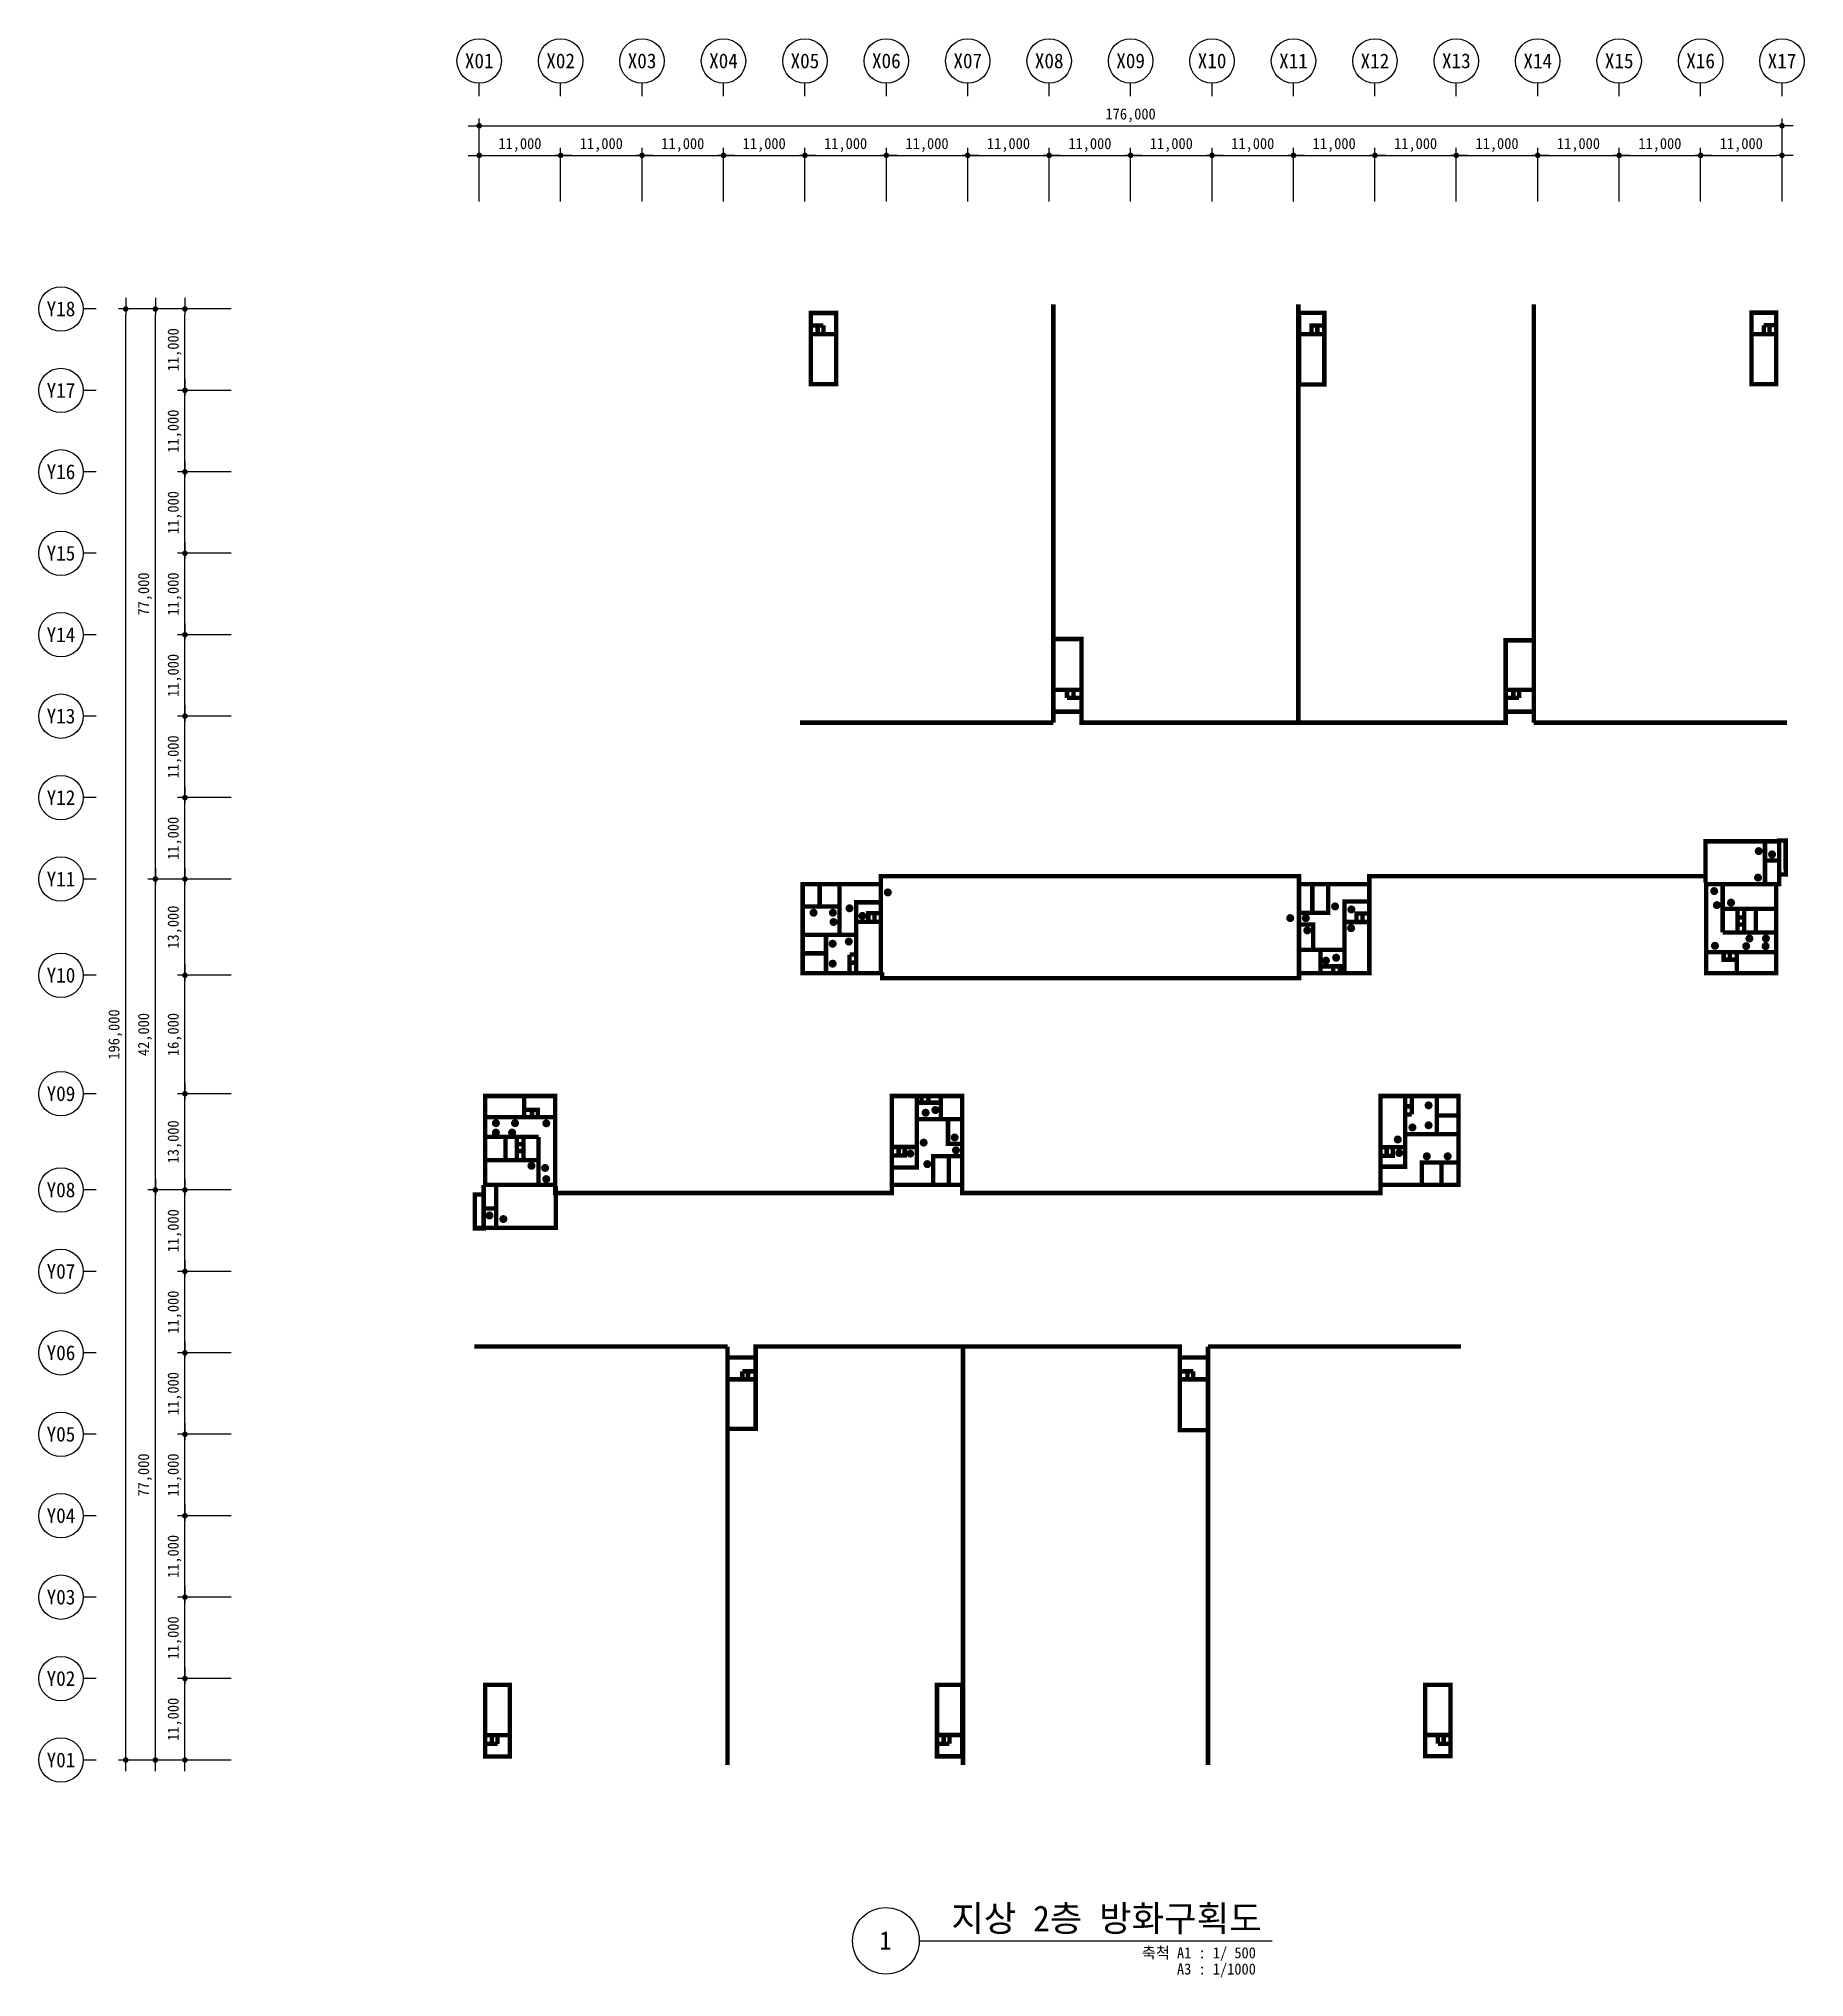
# Model space of a CAD drawing. Header units: millimetres. Extents: x 1075590 to 2680347, y 170599 to 729436.
# Drawn here: x 2335590 to 2574090, y 467599 to 729436 of the extents above; entities that cross this region are included whole.
import ezdxf
from ezdxf.enums import TextEntityAlignment as Align

# ---------------------------------------------------------------- set-up
doc = ezdxf.new("R2010")
doc.units = ezdxf.units.MM
doc.header["$LTSCALE"] = 5
doc.header["$MEASUREMENT"] = 0
doc.header["$PDSIZE"] = -10
for name, pattern in [('DASHDOTX2', [2, 1, -0.5, 0, -0.5]), ('HID', [2, 1.1, -0.9]), ('HIDDEN', [0.375, 0.25, -0.125]), ('PHANTOM2', [1.25, 0.625, -0.125, 0.125, -0.125, 0.125, -0.125])]:
    doc.linetypes.add(name, pattern=pattern)
doc.layers.get('0').update_dxf_attribs({"linetype": 'CONTINUOUS'})
doc.layers.get('Defpoints').update_dxf_attribs({"color": 153, "linetype": 'CONTINUOUS'})
for name, color, linetype, lineweight in [('A-AXIS-BUBL', 7, 'CONTINUOUS', 25), ('A-DIMS', 7, 'CONTINUOUS', 25), ('A-DWXM-SHUT', 4, 'HID', 25), ('A-MKXS-MAK2', 3, 'DASHDOTX2', 25), ('A-XXXX-FIRE', 4, 'HIDDEN', 25), ('A-XXXX-SYMB', 7, 'CONTINUOUS', 25), ('A-XXXX-TXT1', 3, 'CONTINUOUS', 25), ('A-XXXX-TXT2', 3, 'CONTINUOUS', 25)]:
    doc.layers.add(name, color=color, linetype=linetype, lineweight=lineweight)
doc.styles.add('HY울릉도L', font='')
doc.styles.add('맑은고딕', font='')
doc.styles.get('HY울릉도L').set_extended_font_data('HYwulM')
doc.styles.get('맑은고딕').set_extended_font_data('DotumChe')
doc.dimstyles.new('CDIM', dxfattribs={"dimtxt": 3, "dimasz": 1.5, "dimexe": 2, "dimexo": 1, "dimgap": 1, "dimtad": 1, "dimdec": 0, "dimrnd": 0.5, "dimzin": 0, "dimdsep": 32, "dimlunit": 6, "dimtxsty": 'HY울릉도L', "dimblk1": '_CIDOT', "dimblk2": '_CIDOT', "dimsah": 1, "dimcen": 5.5, "dimclrd": 2, "dimclre": 2, "dimclrt": 7, "dimadec": 0, "dimazin": 0, "dimtfac": 1, "dimtdec": 0, "dimtix": 1, "dimtmove": 2, "dimatfit": 1, "dimldrblk": '_CIDOT', "dimfxl": 1, "dimtolj": 1, "dimtzin": 0, "dimlwd": -1, "dimarcsym": 0})

msp = doc.modelspace()

# ---------------------------------------------------------------- texts
at = {"layer": 'A-XXXX-TXT1', "style": '맑은고딕'}
msp.add_text('지상 2층 방화구획도', height=3500, dxfattribs=at).set_placement((2500793, 472741), align=Align.BOTTOM_RIGHT)
msp.add_text('1', height=2500, dxfattribs=at).set_placement((2449975, 472568), align=Align.MIDDLE)
for s, p in [('축척 A1 : 1/ 500', (2500014, 471654)), ('A3 : 1/1000', (2500014, 469465))]:
    msp.add_text(s, height=1500, dxfattribs=at).set_placement(p, align=Align.TOP_RIGHT)

# ---------------------------------------------------------------- blocks, each defined once
blk = doc.blocks.new('_CIDOT')
at = {"color": 0, "linetype": 'ByBlock'}
blk.add_line((2, 0), (-1, 0), dxfattribs=at)
at = {"color": 0, "linetype": 'ByBlock', "const_width": 0.5}
blk.add_lwpolyline([(-0.25, 0, 1), (0.25, 0, 1)], format="xyb", close=True, dxfattribs=at)
blk = doc.blocks.new('*D4')
at = {"layer": 'A-DIMS', "lineweight": -2, "transparency": 16777216}
for p, q in [((93193, 67121), (85943, 67121)), ((93193, 56121), (85943, 56121))]:
    blk.add_line(p, q, dxfattribs=at)
at = {"layer": 'A-DIMS', "transparency": 16777216}
blk.add_line((86943, 56871), (86943, 66371), dxfattribs=at)
at = {"layer": 'Defpoints', "color": 0, "transparency": 16777216}
for p in [(86943, 67121), (93693, 67121), (93693, 56121)]:
    blk.add_point(p, dxfattribs=at)
at = {"layer": 'A-DIMS', "transparency": 16777216, "xscale": 750, "yscale": 750, "zscale": 750}
for p, rotation in [((86943, 67121), 90), ((86943, 56121), 270)]:
    blk.add_blockref('_CIDOT', p, dxfattribs=dict(at, rotation=rotation))
at = {"layer": 'A-DIMS', "color": 3, "transparency": 16777216, "insert": (85538, 61621), "char_height": 1500, "attachment_point": 5, "rotation": 90, "style": '맑은고딕'}
blk.add_mtext('\\A1;11,000', dxfattribs=at)
blk = doc.blocks.new('*D5')
at = {"layer": 'A-DIMS', "lineweight": -2, "transparency": 16777216}
for p, q in [((93193, 78121), (85943, 78121)), ((93193, 67121), (85943, 67121))]:
    blk.add_line(p, q, dxfattribs=at)
at = {"layer": 'A-DIMS', "transparency": 16777216}
blk.add_line((86943, 67871), (86943, 77371), dxfattribs=at)
at = {"layer": 'Defpoints', "color": 0, "transparency": 16777216}
for p in [(86943, 78121), (93693, 78121), (93693, 67121)]:
    blk.add_point(p, dxfattribs=at)
at = {"layer": 'A-DIMS', "transparency": 16777216, "xscale": 750, "yscale": 750, "zscale": 750}
for p, rotation in [((86943, 78121), 90), ((86943, 67121), 270)]:
    blk.add_blockref('_CIDOT', p, dxfattribs=dict(at, rotation=rotation))
at = {"layer": 'A-DIMS', "color": 3, "transparency": 16777216, "insert": (85538, 72621), "char_height": 1500, "attachment_point": 5, "rotation": 90, "style": '맑은고딕'}
blk.add_mtext('\\A1;11,000', dxfattribs=at)
blk = doc.blocks.new('*D6')
at = {"layer": 'A-DIMS', "lineweight": -2, "transparency": 16777216}
for p, q in [((93193, 89121), (85943, 89121)), ((93193, 78121), (85943, 78121))]:
    blk.add_line(p, q, dxfattribs=at)
at = {"layer": 'A-DIMS', "transparency": 16777216}
blk.add_line((86943, 78871), (86943, 88371), dxfattribs=at)
at = {"layer": 'Defpoints', "color": 0, "transparency": 16777216}
for p in [(86943, 89121), (93693, 89121), (93693, 78121)]:
    blk.add_point(p, dxfattribs=at)
at = {"layer": 'A-DIMS', "transparency": 16777216, "xscale": 750, "yscale": 750, "zscale": 750}
for p, rotation in [((86943, 89121), 90), ((86943, 78121), 270)]:
    blk.add_blockref('_CIDOT', p, dxfattribs=dict(at, rotation=rotation))
at = {"layer": 'A-DIMS', "color": 3, "transparency": 16777216, "insert": (85538, 83621), "char_height": 1500, "attachment_point": 5, "rotation": 90, "style": '맑은고딕'}
blk.add_mtext('\\A1;11,000', dxfattribs=at)
blk = doc.blocks.new('*D7')
at = {"layer": 'A-DIMS', "lineweight": -2, "transparency": 16777216}
for p, q in [((93193, 100121), (85943, 100121)), ((93193, 89121), (85943, 89121))]:
    blk.add_line(p, q, dxfattribs=at)
at = {"layer": 'A-DIMS', "transparency": 16777216}
blk.add_line((86943, 89871), (86943, 99371), dxfattribs=at)
at = {"layer": 'Defpoints', "color": 0, "transparency": 16777216}
for p in [(86943, 100121), (93693, 100121), (93693, 89121)]:
    blk.add_point(p, dxfattribs=at)
at = {"layer": 'A-DIMS', "transparency": 16777216, "xscale": 750, "yscale": 750, "zscale": 750}
for p, rotation in [((86943, 100121), 90), ((86943, 89121), 270)]:
    blk.add_blockref('_CIDOT', p, dxfattribs=dict(at, rotation=rotation))
at = {"layer": 'A-DIMS', "color": 3, "transparency": 16777216, "insert": (85538, 94621), "char_height": 1500, "attachment_point": 5, "rotation": 90, "style": '맑은고딕'}
blk.add_mtext('\\A1;11,000', dxfattribs=at)
blk = doc.blocks.new('*D8')
at = {"layer": 'A-DIMS', "lineweight": -2, "transparency": 16777216}
for p, q in [((93193, 111121), (85943, 111121)), ((93193, 100121), (85943, 100121))]:
    blk.add_line(p, q, dxfattribs=at)
at = {"layer": 'A-DIMS', "transparency": 16777216}
blk.add_line((86943, 100871), (86943, 110371), dxfattribs=at)
at = {"layer": 'Defpoints', "color": 0, "transparency": 16777216}
for p in [(86943, 111121), (93693, 111121), (93693, 100121)]:
    blk.add_point(p, dxfattribs=at)
at = {"layer": 'A-DIMS', "transparency": 16777216, "xscale": 750, "yscale": 750, "zscale": 750}
for p, rotation in [((86943, 111121), 90), ((86943, 100121), 270)]:
    blk.add_blockref('_CIDOT', p, dxfattribs=dict(at, rotation=rotation))
at = {"layer": 'A-DIMS', "color": 3, "transparency": 16777216, "insert": (85538, 105621), "char_height": 1500, "attachment_point": 5, "rotation": 90, "style": '맑은고딕'}
blk.add_mtext('\\A1;11,000', dxfattribs=at)
blk = doc.blocks.new('*D9')
at = {"layer": 'A-DIMS', "lineweight": -2, "transparency": 16777216}
for p, q in [((93193, 122121), (85943, 122121)), ((93193, 111121), (85943, 111121))]:
    blk.add_line(p, q, dxfattribs=at)
at = {"layer": 'A-DIMS', "transparency": 16777216}
blk.add_line((86943, 111871), (86943, 121371), dxfattribs=at)
at = {"layer": 'Defpoints', "color": 0, "transparency": 16777216}
for p in [(86943, 122121), (93693, 122121), (93693, 111121)]:
    blk.add_point(p, dxfattribs=at)
at = {"layer": 'A-DIMS', "transparency": 16777216, "xscale": 750, "yscale": 750, "zscale": 750}
for p, rotation in [((86943, 122121), 90), ((86943, 111121), 270)]:
    blk.add_blockref('_CIDOT', p, dxfattribs=dict(at, rotation=rotation))
at = {"layer": 'A-DIMS', "color": 3, "transparency": 16777216, "insert": (85538, 116621), "char_height": 1500, "attachment_point": 5, "rotation": 90, "style": '맑은고딕'}
blk.add_mtext('\\A1;11,000', dxfattribs=at)
blk = doc.blocks.new('*D10')
at = {"layer": 'A-DIMS', "lineweight": -2, "transparency": 16777216}
for p, q in [((93193, 135121), (85943, 135121)), ((93193, 122121), (85943, 122121))]:
    blk.add_line(p, q, dxfattribs=at)
at = {"layer": 'A-DIMS', "transparency": 16777216}
blk.add_line((86943, 122871), (86943, 134371), dxfattribs=at)
at = {"layer": 'Defpoints', "color": 0, "transparency": 16777216}
for p in [(86943, 135121), (93693, 135121), (93693, 122121)]:
    blk.add_point(p, dxfattribs=at)
at = {"layer": 'A-DIMS', "transparency": 16777216, "xscale": 750, "yscale": 750, "zscale": 750}
for p, rotation in [((86943, 135121), 90), ((86943, 122121), 270)]:
    blk.add_blockref('_CIDOT', p, dxfattribs=dict(at, rotation=rotation))
at = {"layer": 'A-DIMS', "color": 3, "transparency": 16777216, "insert": (85538, 128621), "char_height": 1500, "attachment_point": 5, "rotation": 90, "style": '맑은고딕'}
blk.add_mtext('\\A1;13,000', dxfattribs=at)
blk = doc.blocks.new('*D11')
at = {"layer": 'A-DIMS', "lineweight": -2, "transparency": 16777216}
for p, q in [((93193, 151121), (85943, 151121)), ((93193, 135121), (85943, 135121))]:
    blk.add_line(p, q, dxfattribs=at)
at = {"layer": 'A-DIMS', "transparency": 16777216}
blk.add_line((86943, 135871), (86943, 150371), dxfattribs=at)
at = {"layer": 'Defpoints', "color": 0, "transparency": 16777216}
for p in [(86943, 151121), (93693, 151121), (93693, 135121)]:
    blk.add_point(p, dxfattribs=at)
at = {"layer": 'A-DIMS', "transparency": 16777216, "xscale": 750, "yscale": 750, "zscale": 750}
for p, rotation in [((86943, 151121), 90), ((86943, 135121), 270)]:
    blk.add_blockref('_CIDOT', p, dxfattribs=dict(at, rotation=rotation))
at = {"layer": 'A-DIMS', "color": 3, "transparency": 16777216, "insert": (85538, 143121), "char_height": 1500, "attachment_point": 5, "rotation": 90, "style": '맑은고딕'}
blk.add_mtext('\\A1;16,000', dxfattribs=at)
blk = doc.blocks.new('*D12')
at = {"layer": 'A-DIMS', "lineweight": -2, "transparency": 16777216}
for p, q in [((93193, 164121), (85943, 164121)), ((93193, 151121), (85943, 151121))]:
    blk.add_line(p, q, dxfattribs=at)
at = {"layer": 'A-DIMS', "transparency": 16777216}
blk.add_line((86943, 151871), (86943, 163371), dxfattribs=at)
at = {"layer": 'Defpoints', "color": 0, "transparency": 16777216}
for p in [(86943, 164121), (93693, 164121), (93693, 151121)]:
    blk.add_point(p, dxfattribs=at)
at = {"layer": 'A-DIMS', "transparency": 16777216, "xscale": 750, "yscale": 750, "zscale": 750}
for p, rotation in [((86943, 164121), 90), ((86943, 151121), 270)]:
    blk.add_blockref('_CIDOT', p, dxfattribs=dict(at, rotation=rotation))
at = {"layer": 'A-DIMS', "color": 3, "transparency": 16777216, "insert": (85538, 157621), "char_height": 1500, "attachment_point": 5, "rotation": 90, "style": '맑은고딕'}
blk.add_mtext('\\A1;13,000', dxfattribs=at)
blk = doc.blocks.new('*D13')
at = {"layer": 'A-DIMS', "lineweight": -2, "transparency": 16777216}
for p, q in [((93193, 175121), (85943, 175121)), ((93193, 164121), (85943, 164121))]:
    blk.add_line(p, q, dxfattribs=at)
at = {"layer": 'A-DIMS', "transparency": 16777216}
blk.add_line((86943, 164871), (86943, 174371), dxfattribs=at)
at = {"layer": 'Defpoints', "color": 0, "transparency": 16777216}
for p in [(86943, 175121), (93693, 175121), (93693, 164121)]:
    blk.add_point(p, dxfattribs=at)
at = {"layer": 'A-DIMS', "transparency": 16777216, "xscale": 750, "yscale": 750, "zscale": 750}
for p, rotation in [((86943, 175121), 90), ((86943, 164121), 270)]:
    blk.add_blockref('_CIDOT', p, dxfattribs=dict(at, rotation=rotation))
at = {"layer": 'A-DIMS', "color": 3, "transparency": 16777216, "insert": (85538, 169621), "char_height": 1500, "attachment_point": 5, "rotation": 90, "style": '맑은고딕'}
blk.add_mtext('\\A1;11,000', dxfattribs=at)
blk = doc.blocks.new('*D14')
at = {"layer": 'A-DIMS', "lineweight": -2, "transparency": 16777216}
for p, q in [((93193, 186121), (85943, 186121)), ((93193, 175121), (85943, 175121))]:
    blk.add_line(p, q, dxfattribs=at)
at = {"layer": 'A-DIMS', "transparency": 16777216}
blk.add_line((86943, 175871), (86943, 185371), dxfattribs=at)
at = {"layer": 'Defpoints', "color": 0, "transparency": 16777216}
for p in [(86943, 186121), (93693, 186121), (93693, 175121)]:
    blk.add_point(p, dxfattribs=at)
at = {"layer": 'A-DIMS', "transparency": 16777216, "xscale": 750, "yscale": 750, "zscale": 750}
for p, rotation in [((86943, 186121), 90), ((86943, 175121), 270)]:
    blk.add_blockref('_CIDOT', p, dxfattribs=dict(at, rotation=rotation))
at = {"layer": 'A-DIMS', "color": 3, "transparency": 16777216, "insert": (85538, 180621), "char_height": 1500, "attachment_point": 5, "rotation": 90, "style": '맑은고딕'}
blk.add_mtext('\\A1;11,000', dxfattribs=at)
blk = doc.blocks.new('*D15')
at = {"layer": 'A-DIMS', "lineweight": -2, "transparency": 16777216}
for p, q in [((93193, 197121), (85943, 197121)), ((93193, 186121), (85943, 186121))]:
    blk.add_line(p, q, dxfattribs=at)
at = {"layer": 'A-DIMS', "transparency": 16777216}
blk.add_line((86943, 186871), (86943, 196371), dxfattribs=at)
at = {"layer": 'Defpoints', "color": 0, "transparency": 16777216}
for p in [(86943, 197121), (93693, 197121), (93693, 186121)]:
    blk.add_point(p, dxfattribs=at)
at = {"layer": 'A-DIMS', "transparency": 16777216, "xscale": 750, "yscale": 750, "zscale": 750}
for p, rotation in [((86943, 197121), 90), ((86943, 186121), 270)]:
    blk.add_blockref('_CIDOT', p, dxfattribs=dict(at, rotation=rotation))
at = {"layer": 'A-DIMS', "color": 3, "transparency": 16777216, "insert": (85538, 191621), "char_height": 1500, "attachment_point": 5, "rotation": 90, "style": '맑은고딕'}
blk.add_mtext('\\A1;11,000', dxfattribs=at)
blk = doc.blocks.new('*D16')
at = {"layer": 'A-DIMS', "lineweight": -2, "transparency": 16777216}
for p, q in [((93193, 208121), (85943, 208121)), ((93193, 197121), (85943, 197121))]:
    blk.add_line(p, q, dxfattribs=at)
at = {"layer": 'A-DIMS', "transparency": 16777216}
blk.add_line((86943, 197871), (86943, 207371), dxfattribs=at)
at = {"layer": 'Defpoints', "color": 0, "transparency": 16777216}
for p in [(86943, 208121), (93693, 208121), (93693, 197121)]:
    blk.add_point(p, dxfattribs=at)
at = {"layer": 'A-DIMS', "transparency": 16777216, "xscale": 750, "yscale": 750, "zscale": 750}
for p, rotation in [((86943, 208121), 90), ((86943, 197121), 270)]:
    blk.add_blockref('_CIDOT', p, dxfattribs=dict(at, rotation=rotation))
at = {"layer": 'A-DIMS', "color": 3, "transparency": 16777216, "insert": (85538, 202621), "char_height": 1500, "attachment_point": 5, "rotation": 90, "style": '맑은고딕'}
blk.add_mtext('\\A1;11,000', dxfattribs=at)
blk = doc.blocks.new('*D17')
at = {"layer": 'A-DIMS', "lineweight": -2, "transparency": 16777216}
for p, q in [((93193, 219121), (85943, 219121)), ((93193, 208121), (85943, 208121))]:
    blk.add_line(p, q, dxfattribs=at)
at = {"layer": 'A-DIMS', "transparency": 16777216}
blk.add_line((86943, 208871), (86943, 218371), dxfattribs=at)
at = {"layer": 'Defpoints', "color": 0, "transparency": 16777216}
for p in [(86943, 219121), (93693, 219121), (93693, 208121)]:
    blk.add_point(p, dxfattribs=at)
at = {"layer": 'A-DIMS', "transparency": 16777216, "xscale": 750, "yscale": 750, "zscale": 750}
for p, rotation in [((86943, 219121), 90), ((86943, 208121), 270)]:
    blk.add_blockref('_CIDOT', p, dxfattribs=dict(at, rotation=rotation))
at = {"layer": 'A-DIMS', "color": 3, "transparency": 16777216, "insert": (85538, 213621), "char_height": 1500, "attachment_point": 5, "rotation": 90, "style": '맑은고딕'}
blk.add_mtext('\\A1;11,000', dxfattribs=at)
blk = doc.blocks.new('*D18')
at = {"layer": 'A-DIMS', "lineweight": -2, "transparency": 16777216}
for p, q in [((93193, 230121), (85943, 230121)), ((93193, 219121), (85943, 219121))]:
    blk.add_line(p, q, dxfattribs=at)
at = {"layer": 'A-DIMS', "transparency": 16777216}
blk.add_line((86943, 219871), (86943, 229371), dxfattribs=at)
at = {"layer": 'Defpoints', "color": 0, "transparency": 16777216}
for p in [(86943, 230121), (93693, 230121), (93693, 219121)]:
    blk.add_point(p, dxfattribs=at)
at = {"layer": 'A-DIMS', "transparency": 16777216, "xscale": 750, "yscale": 750, "zscale": 750}
for p, rotation in [((86943, 230121), 90), ((86943, 219121), 270)]:
    blk.add_blockref('_CIDOT', p, dxfattribs=dict(at, rotation=rotation))
at = {"layer": 'A-DIMS', "color": 3, "transparency": 16777216, "insert": (85538, 224621), "char_height": 1500, "attachment_point": 5, "rotation": 90, "style": '맑은고딕'}
blk.add_mtext('\\A1;11,000', dxfattribs=at)
blk = doc.blocks.new('*D19')
at = {"layer": 'A-DIMS', "lineweight": -2, "transparency": 16777216}
for p, q in [((93193, 241121), (85943, 241121)), ((93193, 230121), (85943, 230121))]:
    blk.add_line(p, q, dxfattribs=at)
at = {"layer": 'A-DIMS', "transparency": 16777216}
blk.add_line((86943, 230871), (86943, 240371), dxfattribs=at)
at = {"layer": 'Defpoints', "color": 0, "transparency": 16777216}
for p in [(86943, 241121), (93693, 241121), (93693, 230121)]:
    blk.add_point(p, dxfattribs=at)
at = {"layer": 'A-DIMS', "transparency": 16777216, "xscale": 750, "yscale": 750, "zscale": 750}
for p, rotation in [((86943, 241121), 90), ((86943, 230121), 270)]:
    blk.add_blockref('_CIDOT', p, dxfattribs=dict(at, rotation=rotation))
at = {"layer": 'A-DIMS', "color": 3, "transparency": 16777216, "insert": (85538, 235621), "char_height": 1500, "attachment_point": 5, "rotation": 90, "style": '맑은고딕'}
blk.add_mtext('\\A1;11,000', dxfattribs=at)
blk = doc.blocks.new('*D20')
at = {"layer": 'A-DIMS', "lineweight": -2, "transparency": 16777216}
for p, q in [((93193, 122121), (81943, 122121)), ((93193, 45121), (81943, 45121))]:
    blk.add_line(p, q, dxfattribs=at)
at = {"layer": 'A-DIMS', "transparency": 16777216}
blk.add_line((82943, 45871), (82943, 121371), dxfattribs=at)
at = {"layer": 'Defpoints', "color": 0, "transparency": 16777216}
for p in [(82943, 122121), (93693, 122121), (93693, 45121)]:
    blk.add_point(p, dxfattribs=at)
at = {"layer": 'A-DIMS', "transparency": 16777216, "xscale": 750, "yscale": 750, "zscale": 750}
for p, rotation in [((82943, 122121), 90), ((82943, 45121), 270)]:
    blk.add_blockref('_CIDOT', p, dxfattribs=dict(at, rotation=rotation))
at = {"layer": 'A-DIMS', "color": 3, "transparency": 16777216, "insert": (81542, 83621), "char_height": 1500, "attachment_point": 5, "rotation": 90, "style": '맑은고딕'}
blk.add_mtext('\\A1;77,000', dxfattribs=at)
blk = doc.blocks.new('*D21')
at = {"layer": 'A-DIMS', "lineweight": -2, "transparency": 16777216}
for p, q in [((93193, 241121), (77943, 241121)), ((93193, 45121), (77943, 45121))]:
    blk.add_line(p, q, dxfattribs=at)
at = {"layer": 'A-DIMS', "transparency": 16777216}
blk.add_line((78943, 45871), (78943, 240371), dxfattribs=at)
at = {"layer": 'Defpoints', "color": 0, "transparency": 16777216}
for p in [(78943, 241121), (93693, 241121), (93693, 45121)]:
    blk.add_point(p, dxfattribs=at)
at = {"layer": 'A-DIMS', "transparency": 16777216, "xscale": 750, "yscale": 750, "zscale": 750}
for p, rotation in [((78943, 241121), 90), ((78943, 45121), 270)]:
    blk.add_blockref('_CIDOT', p, dxfattribs=dict(at, rotation=rotation))
at = {"layer": 'A-DIMS', "color": 3, "transparency": 16777216, "insert": (77538, 143121), "char_height": 1500, "attachment_point": 5, "rotation": 90, "style": '맑은고딕'}
blk.add_mtext('\\A1;196,000', dxfattribs=at)
blk = doc.blocks.new('*D22')
at = {"layer": 'A-DIMS', "lineweight": -2, "transparency": 16777216}
for p, q in [((93193, 56121), (85943, 56121)), ((93193, 45121), (85943, 45121))]:
    blk.add_line(p, q, dxfattribs=at)
at = {"layer": 'A-DIMS', "transparency": 16777216}
blk.add_line((86943, 45871), (86943, 55371), dxfattribs=at)
at = {"layer": 'Defpoints', "color": 0, "transparency": 16777216}
for p in [(86943, 56121), (93693, 56121), (93693, 45121)]:
    blk.add_point(p, dxfattribs=at)
at = {"layer": 'A-DIMS', "transparency": 16777216, "xscale": 750, "yscale": 750, "zscale": 750}
for p, rotation in [((86943, 56121), 90), ((86943, 45121), 270)]:
    blk.add_blockref('_CIDOT', p, dxfattribs=dict(at, rotation=rotation))
at = {"layer": 'A-DIMS', "color": 3, "transparency": 16777216, "insert": (85538, 50621), "char_height": 1500, "attachment_point": 5, "rotation": 90, "style": '맑은고딕'}
blk.add_mtext('\\A1;11,000', dxfattribs=at)
blk = doc.blocks.new('*D23')
at = {"layer": 'A-DIMS', "lineweight": -2, "transparency": 16777216}
for p, q in [((93193, 164121), (81943, 164121)), ((93193, 122121), (81943, 122121))]:
    blk.add_line(p, q, dxfattribs=at)
at = {"layer": 'A-DIMS', "transparency": 16777216}
blk.add_line((82943, 122871), (82943, 163371), dxfattribs=at)
at = {"layer": 'Defpoints', "color": 0, "transparency": 16777216}
for p in [(82943, 164121), (93693, 164121), (93693, 122121)]:
    blk.add_point(p, dxfattribs=at)
at = {"layer": 'A-DIMS', "transparency": 16777216, "xscale": 750, "yscale": 750, "zscale": 750}
for p, rotation in [((82943, 164121), 90), ((82943, 122121), 270)]:
    blk.add_blockref('_CIDOT', p, dxfattribs=dict(at, rotation=rotation))
at = {"layer": 'A-DIMS', "color": 3, "transparency": 16777216, "insert": (81542, 143121), "char_height": 1500, "attachment_point": 5, "rotation": 90, "style": '맑은고딕'}
blk.add_mtext('\\A1;42,000', dxfattribs=at)
blk = doc.blocks.new('*D24')
at = {"layer": 'A-DIMS', "lineweight": -2, "transparency": 16777216}
for p, q in [((93193, 241121), (81943, 241121)), ((93193, 164121), (81943, 164121))]:
    blk.add_line(p, q, dxfattribs=at)
at = {"layer": 'A-DIMS', "transparency": 16777216}
blk.add_line((82943, 164871), (82943, 240371), dxfattribs=at)
at = {"layer": 'Defpoints', "color": 0, "transparency": 16777216}
for p in [(82943, 241121), (93693, 241121), (93693, 164121)]:
    blk.add_point(p, dxfattribs=at)
at = {"layer": 'A-DIMS', "transparency": 16777216, "xscale": 750, "yscale": 750, "zscale": 750}
for p, rotation in [((82943, 241121), 90), ((82943, 164121), 270)]:
    blk.add_blockref('_CIDOT', p, dxfattribs=dict(at, rotation=rotation))
at = {"layer": 'A-DIMS', "color": 3, "transparency": 16777216, "insert": (81542, 202621), "char_height": 1500, "attachment_point": 5, "rotation": 90, "style": '맑은고딕'}
blk.add_mtext('\\A1;77,000', dxfattribs=at)
blk = doc.blocks.new('*D25')
at = {"layer": 'A-DIMS', "lineweight": -2, "transparency": 16777216}
for p, q in [((148693, 255621), (148693, 262871)), ((159693, 255621), (159693, 262871))]:
    blk.add_line(p, q, dxfattribs=at)
at = {"layer": 'A-DIMS', "transparency": 16777216}
blk.add_line((149443, 261871), (158943, 261871), dxfattribs=at)
at = {"layer": 'Defpoints', "color": 0, "transparency": 16777216}
for p in [(159693, 261871), (148693, 255121), (159693, 255121)]:
    blk.add_point(p, dxfattribs=at)
at = {"layer": 'A-DIMS', "transparency": 16777216, "xscale": 750, "yscale": 750, "zscale": 750, "rotation": 180}
blk.add_blockref('_CIDOT', (148693, 261871), dxfattribs=at)
at = {"layer": 'A-DIMS', "transparency": 16777216, "xscale": 750, "yscale": 750, "zscale": 750}
blk.add_blockref('_CIDOT', (159693, 261871), dxfattribs=at)
at = {"layer": 'A-DIMS', "color": 3, "transparency": 16777216, "insert": (154193, 263275), "char_height": 1500, "attachment_point": 5, "style": '맑은고딕'}
blk.add_mtext('\\A1;11,000', dxfattribs=at)
blk = doc.blocks.new('*D26')
at = {"layer": 'A-DIMS', "lineweight": -2, "transparency": 16777216}
for p, q in [((159693, 255621), (159693, 262871)), ((170693, 255621), (170693, 262871))]:
    blk.add_line(p, q, dxfattribs=at)
at = {"layer": 'A-DIMS', "transparency": 16777216}
blk.add_line((160443, 261871), (169943, 261871), dxfattribs=at)
at = {"layer": 'Defpoints', "color": 0, "transparency": 16777216}
for p in [(170693, 261871), (159693, 255121), (170693, 255121)]:
    blk.add_point(p, dxfattribs=at)
at = {"layer": 'A-DIMS', "transparency": 16777216, "xscale": 750, "yscale": 750, "zscale": 750, "rotation": 180}
blk.add_blockref('_CIDOT', (159693, 261871), dxfattribs=at)
at = {"layer": 'A-DIMS', "transparency": 16777216, "xscale": 750, "yscale": 750, "zscale": 750}
blk.add_blockref('_CIDOT', (170693, 261871), dxfattribs=at)
at = {"layer": 'A-DIMS', "color": 3, "transparency": 16777216, "insert": (165193, 263275), "char_height": 1500, "attachment_point": 5, "style": '맑은고딕'}
blk.add_mtext('\\A1;11,000', dxfattribs=at)
blk = doc.blocks.new('*D27')
at = {"layer": 'A-DIMS', "lineweight": -2, "transparency": 16777216}
for p, q in [((170693, 255621), (170693, 262871)), ((181693, 255621), (181693, 262871))]:
    blk.add_line(p, q, dxfattribs=at)
at = {"layer": 'A-DIMS', "transparency": 16777216}
blk.add_line((171443, 261871), (180943, 261871), dxfattribs=at)
at = {"layer": 'Defpoints', "color": 0, "transparency": 16777216}
for p in [(181693, 261871), (170693, 255121), (181693, 255121)]:
    blk.add_point(p, dxfattribs=at)
at = {"layer": 'A-DIMS', "transparency": 16777216, "xscale": 750, "yscale": 750, "zscale": 750, "rotation": 180}
blk.add_blockref('_CIDOT', (170693, 261871), dxfattribs=at)
at = {"layer": 'A-DIMS', "transparency": 16777216, "xscale": 750, "yscale": 750, "zscale": 750}
blk.add_blockref('_CIDOT', (181693, 261871), dxfattribs=at)
at = {"layer": 'A-DIMS', "color": 3, "transparency": 16777216, "insert": (176193, 263275), "char_height": 1500, "attachment_point": 5, "style": '맑은고딕'}
blk.add_mtext('\\A1;11,000', dxfattribs=at)
blk = doc.blocks.new('*D28')
at = {"layer": 'A-DIMS', "lineweight": -2, "transparency": 16777216}
for p, q in [((181693, 255621), (181693, 262871)), ((192693, 255621), (192693, 262871))]:
    blk.add_line(p, q, dxfattribs=at)
at = {"layer": 'A-DIMS', "transparency": 16777216}
blk.add_line((182443, 261871), (191943, 261871), dxfattribs=at)
at = {"layer": 'Defpoints', "color": 0, "transparency": 16777216}
for p in [(192693, 261871), (181693, 255121), (192693, 255121)]:
    blk.add_point(p, dxfattribs=at)
at = {"layer": 'A-DIMS', "transparency": 16777216, "xscale": 750, "yscale": 750, "zscale": 750, "rotation": 180}
blk.add_blockref('_CIDOT', (181693, 261871), dxfattribs=at)
at = {"layer": 'A-DIMS', "transparency": 16777216, "xscale": 750, "yscale": 750, "zscale": 750}
blk.add_blockref('_CIDOT', (192693, 261871), dxfattribs=at)
at = {"layer": 'A-DIMS', "color": 3, "transparency": 16777216, "insert": (187193, 263275), "char_height": 1500, "attachment_point": 5, "style": '맑은고딕'}
blk.add_mtext('\\A1;11,000', dxfattribs=at)
blk = doc.blocks.new('*D29')
at = {"layer": 'A-DIMS', "lineweight": -2, "transparency": 16777216}
for p, q in [((192693, 255621), (192693, 262871)), ((203693, 255621), (203693, 262871))]:
    blk.add_line(p, q, dxfattribs=at)
at = {"layer": 'A-DIMS', "transparency": 16777216}
blk.add_line((193443, 261871), (202943, 261871), dxfattribs=at)
at = {"layer": 'Defpoints', "color": 0, "transparency": 16777216}
for p in [(203693, 261871), (192693, 255121), (203693, 255121)]:
    blk.add_point(p, dxfattribs=at)
at = {"layer": 'A-DIMS', "transparency": 16777216, "xscale": 750, "yscale": 750, "zscale": 750, "rotation": 180}
blk.add_blockref('_CIDOT', (192693, 261871), dxfattribs=at)
at = {"layer": 'A-DIMS', "transparency": 16777216, "xscale": 750, "yscale": 750, "zscale": 750}
blk.add_blockref('_CIDOT', (203693, 261871), dxfattribs=at)
at = {"layer": 'A-DIMS', "color": 3, "transparency": 16777216, "insert": (198193, 263275), "char_height": 1500, "attachment_point": 5, "style": '맑은고딕'}
blk.add_mtext('\\A1;11,000', dxfattribs=at)
blk = doc.blocks.new('*D30')
at = {"layer": 'A-DIMS', "lineweight": -2, "transparency": 16777216}
for p, q in [((203693, 255621), (203693, 262871)), ((214693, 255621), (214693, 262871))]:
    blk.add_line(p, q, dxfattribs=at)
at = {"layer": 'A-DIMS', "transparency": 16777216}
blk.add_line((204443, 261871), (213943, 261871), dxfattribs=at)
at = {"layer": 'Defpoints', "color": 0, "transparency": 16777216}
for p in [(214693, 261871), (203693, 255121), (214693, 255121)]:
    blk.add_point(p, dxfattribs=at)
at = {"layer": 'A-DIMS', "transparency": 16777216, "xscale": 750, "yscale": 750, "zscale": 750, "rotation": 180}
blk.add_blockref('_CIDOT', (203693, 261871), dxfattribs=at)
at = {"layer": 'A-DIMS', "transparency": 16777216, "xscale": 750, "yscale": 750, "zscale": 750}
blk.add_blockref('_CIDOT', (214693, 261871), dxfattribs=at)
at = {"layer": 'A-DIMS', "color": 3, "transparency": 16777216, "insert": (209193, 263275), "char_height": 1500, "attachment_point": 5, "style": '맑은고딕'}
blk.add_mtext('\\A1;11,000', dxfattribs=at)
blk = doc.blocks.new('*D31')
at = {"layer": 'A-DIMS', "lineweight": -2, "transparency": 16777216}
for p, q in [((214693, 255621), (214693, 262871)), ((225693, 255621), (225693, 262871))]:
    blk.add_line(p, q, dxfattribs=at)
at = {"layer": 'A-DIMS', "transparency": 16777216}
blk.add_line((215443, 261871), (224943, 261871), dxfattribs=at)
at = {"layer": 'Defpoints', "color": 0, "transparency": 16777216}
for p in [(225693, 261871), (214693, 255121), (225693, 255121)]:
    blk.add_point(p, dxfattribs=at)
at = {"layer": 'A-DIMS', "transparency": 16777216, "xscale": 750, "yscale": 750, "zscale": 750, "rotation": 180}
blk.add_blockref('_CIDOT', (214693, 261871), dxfattribs=at)
at = {"layer": 'A-DIMS', "transparency": 16777216, "xscale": 750, "yscale": 750, "zscale": 750}
blk.add_blockref('_CIDOT', (225693, 261871), dxfattribs=at)
at = {"layer": 'A-DIMS', "color": 3, "transparency": 16777216, "insert": (220193, 263275), "char_height": 1500, "attachment_point": 5, "style": '맑은고딕'}
blk.add_mtext('\\A1;11,000', dxfattribs=at)
blk = doc.blocks.new('*D32')
at = {"layer": 'A-DIMS', "lineweight": -2, "transparency": 16777216}
for p, q in [((225693, 255621), (225693, 262871)), ((236693, 255621), (236693, 262871))]:
    blk.add_line(p, q, dxfattribs=at)
at = {"layer": 'A-DIMS', "transparency": 16777216}
blk.add_line((226443, 261871), (235943, 261871), dxfattribs=at)
at = {"layer": 'Defpoints', "color": 0, "transparency": 16777216}
for p in [(236693, 261871), (225693, 255121), (236693, 255121)]:
    blk.add_point(p, dxfattribs=at)
at = {"layer": 'A-DIMS', "transparency": 16777216, "xscale": 750, "yscale": 750, "zscale": 750, "rotation": 180}
blk.add_blockref('_CIDOT', (225693, 261871), dxfattribs=at)
at = {"layer": 'A-DIMS', "transparency": 16777216, "xscale": 750, "yscale": 750, "zscale": 750}
blk.add_blockref('_CIDOT', (236693, 261871), dxfattribs=at)
at = {"layer": 'A-DIMS', "color": 3, "transparency": 16777216, "insert": (231193, 263275), "char_height": 1500, "attachment_point": 5, "style": '맑은고딕'}
blk.add_mtext('\\A1;11,000', dxfattribs=at)
blk = doc.blocks.new('*D33')
at = {"layer": 'A-DIMS', "lineweight": -2, "transparency": 16777216}
for p, q in [((236693, 255621), (236693, 262871)), ((247693, 255621), (247693, 262871))]:
    blk.add_line(p, q, dxfattribs=at)
at = {"layer": 'A-DIMS', "transparency": 16777216}
blk.add_line((237443, 261871), (246943, 261871), dxfattribs=at)
at = {"layer": 'Defpoints', "color": 0, "transparency": 16777216}
for p in [(247693, 261871), (236693, 255121), (247693, 255121)]:
    blk.add_point(p, dxfattribs=at)
at = {"layer": 'A-DIMS', "transparency": 16777216, "xscale": 750, "yscale": 750, "zscale": 750, "rotation": 180}
blk.add_blockref('_CIDOT', (236693, 261871), dxfattribs=at)
at = {"layer": 'A-DIMS', "transparency": 16777216, "xscale": 750, "yscale": 750, "zscale": 750}
blk.add_blockref('_CIDOT', (247693, 261871), dxfattribs=at)
at = {"layer": 'A-DIMS', "color": 3, "transparency": 16777216, "insert": (242193, 263275), "char_height": 1500, "attachment_point": 5, "style": '맑은고딕'}
blk.add_mtext('\\A1;11,000', dxfattribs=at)
blk = doc.blocks.new('*D34')
at = {"layer": 'A-DIMS', "lineweight": -2, "transparency": 16777216}
for p, q in [((247693, 255621), (247693, 262871)), ((258693, 255621), (258693, 262871))]:
    blk.add_line(p, q, dxfattribs=at)
at = {"layer": 'A-DIMS', "transparency": 16777216}
blk.add_line((248443, 261871), (257943, 261871), dxfattribs=at)
at = {"layer": 'Defpoints', "color": 0, "transparency": 16777216}
for p in [(258693, 261871), (247693, 255121), (258693, 255121)]:
    blk.add_point(p, dxfattribs=at)
at = {"layer": 'A-DIMS', "transparency": 16777216, "xscale": 750, "yscale": 750, "zscale": 750, "rotation": 180}
blk.add_blockref('_CIDOT', (247693, 261871), dxfattribs=at)
at = {"layer": 'A-DIMS', "transparency": 16777216, "xscale": 750, "yscale": 750, "zscale": 750}
blk.add_blockref('_CIDOT', (258693, 261871), dxfattribs=at)
at = {"layer": 'A-DIMS', "color": 3, "transparency": 16777216, "insert": (253193, 263275), "char_height": 1500, "attachment_point": 5, "style": '맑은고딕'}
blk.add_mtext('\\A1;11,000', dxfattribs=at)
blk = doc.blocks.new('*D35')
at = {"layer": 'A-DIMS', "lineweight": -2, "transparency": 16777216}
for p, q in [((258693, 255621), (258693, 262871)), ((269693, 255621), (269693, 262871))]:
    blk.add_line(p, q, dxfattribs=at)
at = {"layer": 'A-DIMS', "transparency": 16777216}
blk.add_line((259443, 261871), (268943, 261871), dxfattribs=at)
at = {"layer": 'Defpoints', "color": 0, "transparency": 16777216}
for p in [(269693, 261871), (258693, 255121), (269693, 255121)]:
    blk.add_point(p, dxfattribs=at)
at = {"layer": 'A-DIMS', "transparency": 16777216, "xscale": 750, "yscale": 750, "zscale": 750, "rotation": 180}
blk.add_blockref('_CIDOT', (258693, 261871), dxfattribs=at)
at = {"layer": 'A-DIMS', "transparency": 16777216, "xscale": 750, "yscale": 750, "zscale": 750}
blk.add_blockref('_CIDOT', (269693, 261871), dxfattribs=at)
at = {"layer": 'A-DIMS', "color": 3, "transparency": 16777216, "insert": (264193, 263275), "char_height": 1500, "attachment_point": 5, "style": '맑은고딕'}
blk.add_mtext('\\A1;11,000', dxfattribs=at)
blk = doc.blocks.new('*D36')
at = {"layer": 'A-DIMS', "lineweight": -2, "transparency": 16777216}
for p, q in [((269693, 255621), (269693, 262871)), ((280693, 255621), (280693, 262871))]:
    blk.add_line(p, q, dxfattribs=at)
at = {"layer": 'A-DIMS', "transparency": 16777216}
blk.add_line((270443, 261871), (279943, 261871), dxfattribs=at)
at = {"layer": 'Defpoints', "color": 0, "transparency": 16777216}
for p in [(280693, 261871), (269693, 255121), (280693, 255121)]:
    blk.add_point(p, dxfattribs=at)
at = {"layer": 'A-DIMS', "transparency": 16777216, "xscale": 750, "yscale": 750, "zscale": 750, "rotation": 180}
blk.add_blockref('_CIDOT', (269693, 261871), dxfattribs=at)
at = {"layer": 'A-DIMS', "transparency": 16777216, "xscale": 750, "yscale": 750, "zscale": 750}
blk.add_blockref('_CIDOT', (280693, 261871), dxfattribs=at)
at = {"layer": 'A-DIMS', "color": 3, "transparency": 16777216, "insert": (275193, 263275), "char_height": 1500, "attachment_point": 5, "style": '맑은고딕'}
blk.add_mtext('\\A1;11,000', dxfattribs=at)
blk = doc.blocks.new('*D37')
at = {"layer": 'A-DIMS', "lineweight": -2, "transparency": 16777216}
for p, q in [((280693, 255621), (280693, 262871)), ((291693, 255621), (291693, 262871))]:
    blk.add_line(p, q, dxfattribs=at)
at = {"layer": 'A-DIMS', "transparency": 16777216}
blk.add_line((281443, 261871), (290943, 261871), dxfattribs=at)
at = {"layer": 'Defpoints', "color": 0, "transparency": 16777216}
for p in [(291693, 261871), (280693, 255121), (291693, 255121)]:
    blk.add_point(p, dxfattribs=at)
at = {"layer": 'A-DIMS', "transparency": 16777216, "xscale": 750, "yscale": 750, "zscale": 750, "rotation": 180}
blk.add_blockref('_CIDOT', (280693, 261871), dxfattribs=at)
at = {"layer": 'A-DIMS', "transparency": 16777216, "xscale": 750, "yscale": 750, "zscale": 750}
blk.add_blockref('_CIDOT', (291693, 261871), dxfattribs=at)
at = {"layer": 'A-DIMS', "color": 3, "transparency": 16777216, "insert": (286193, 263275), "char_height": 1500, "attachment_point": 5, "style": '맑은고딕'}
blk.add_mtext('\\A1;11,000', dxfattribs=at)
blk = doc.blocks.new('*D38')
at = {"layer": 'A-DIMS', "lineweight": -2, "transparency": 16777216}
for p, q in [((126693, 255621), (126693, 266871)), ((302693, 255621), (302693, 266871))]:
    blk.add_line(p, q, dxfattribs=at)
at = {"layer": 'A-DIMS', "transparency": 16777216}
blk.add_line((127443, 265871), (301943, 265871), dxfattribs=at)
at = {"layer": 'Defpoints', "color": 0, "transparency": 16777216}
for p in [(302693, 265871), (126693, 255121), (302693, 255121)]:
    blk.add_point(p, dxfattribs=at)
at = {"layer": 'A-DIMS', "transparency": 16777216, "xscale": 750, "yscale": 750, "zscale": 750, "rotation": 180}
blk.add_blockref('_CIDOT', (126693, 265871), dxfattribs=at)
at = {"layer": 'A-DIMS', "transparency": 16777216, "xscale": 750, "yscale": 750, "zscale": 750}
blk.add_blockref('_CIDOT', (302693, 265871), dxfattribs=at)
at = {"layer": 'A-DIMS', "color": 3, "transparency": 16777216, "insert": (214693, 267275), "char_height": 1500, "attachment_point": 5, "style": '맑은고딕'}
blk.add_mtext('\\A1;176,000', dxfattribs=at)
blk = doc.blocks.new('*D39')
at = {"layer": 'A-DIMS', "lineweight": -2, "transparency": 16777216}
for p, q in [((291693, 255621), (291693, 262871)), ((302693, 255621), (302693, 262871))]:
    blk.add_line(p, q, dxfattribs=at)
at = {"layer": 'A-DIMS', "transparency": 16777216}
blk.add_line((292443, 261871), (301943, 261871), dxfattribs=at)
at = {"layer": 'Defpoints', "color": 0, "transparency": 16777216}
for p in [(302693, 261871), (291693, 255121), (302693, 255121)]:
    blk.add_point(p, dxfattribs=at)
at = {"layer": 'A-DIMS', "transparency": 16777216, "xscale": 750, "yscale": 750, "zscale": 750, "rotation": 180}
blk.add_blockref('_CIDOT', (291693, 261871), dxfattribs=at)
at = {"layer": 'A-DIMS', "transparency": 16777216, "xscale": 750, "yscale": 750, "zscale": 750}
blk.add_blockref('_CIDOT', (302693, 261871), dxfattribs=at)
at = {"layer": 'A-DIMS', "color": 3, "transparency": 16777216, "insert": (297193, 263275), "char_height": 1500, "attachment_point": 5, "style": '맑은고딕'}
blk.add_mtext('\\A1;11,000', dxfattribs=at)
blk = doc.blocks.new('*D40')
at = {"layer": 'A-DIMS', "lineweight": -2, "transparency": 16777216}
for p, q in [((126693, 255621), (126693, 262871)), ((137693, 255621), (137693, 262871))]:
    blk.add_line(p, q, dxfattribs=at)
at = {"layer": 'A-DIMS', "transparency": 16777216}
blk.add_line((127443, 261871), (136943, 261871), dxfattribs=at)
at = {"layer": 'Defpoints', "color": 0, "transparency": 16777216}
for p in [(137693, 261871), (126693, 255121), (137693, 255121)]:
    blk.add_point(p, dxfattribs=at)
at = {"layer": 'A-DIMS', "transparency": 16777216, "xscale": 750, "yscale": 750, "zscale": 750, "rotation": 180}
blk.add_blockref('_CIDOT', (126693, 261871), dxfattribs=at)
at = {"layer": 'A-DIMS', "transparency": 16777216, "xscale": 750, "yscale": 750, "zscale": 750}
blk.add_blockref('_CIDOT', (137693, 261871), dxfattribs=at)
at = {"layer": 'A-DIMS', "color": 3, "transparency": 16777216, "insert": (132193, 263275), "char_height": 1500, "attachment_point": 5, "style": '맑은고딕'}
blk.add_mtext('\\A1;11,000', dxfattribs=at)
blk = doc.blocks.new('*D41')
at = {"layer": 'A-DIMS', "lineweight": -2, "transparency": 16777216}
for p, q in [((137693, 255621), (137693, 262871)), ((148693, 255621), (148693, 262871))]:
    blk.add_line(p, q, dxfattribs=at)
at = {"layer": 'A-DIMS', "transparency": 16777216}
blk.add_line((138443, 261871), (147943, 261871), dxfattribs=at)
at = {"layer": 'Defpoints', "color": 0, "transparency": 16777216}
for p in [(148693, 261871), (137693, 255121), (148693, 255121)]:
    blk.add_point(p, dxfattribs=at)
at = {"layer": 'A-DIMS', "transparency": 16777216, "xscale": 750, "yscale": 750, "zscale": 750, "rotation": 180}
blk.add_blockref('_CIDOT', (137693, 261871), dxfattribs=at)
at = {"layer": 'A-DIMS', "transparency": 16777216, "xscale": 750, "yscale": 750, "zscale": 750}
blk.add_blockref('_CIDOT', (148693, 261871), dxfattribs=at)
at = {"layer": 'A-DIMS', "color": 3, "transparency": 16777216, "insert": (143193, 263275), "char_height": 1500, "attachment_point": 5, "style": '맑은고딕'}
blk.add_mtext('\\A1;11,000', dxfattribs=at)
blk = doc.blocks.new('DIM(210222)')
for p, q in [((126693, 269870.6), (126693, 271620.6)), ((137693, 269870.6), (137693, 271620.6)), ((148693, 269870.6), (148693, 271620.6)), ((159693, 269870.6), (159693, 271620.6)), ((170693, 269870.6), (170693, 271620.6)), ((181693, 269870.6), (181693, 271620.6)), ((192693, 269870.6), (192693, 271620.6)), ((203693, 269870.6), (203693, 271620.6)), ((214693, 269870.6), (214693, 271620.6)), ((225693, 269870.6), (225693, 271620.6)), ((236693, 269870.6), (236693, 271620.6)), ((247693, 269870.6), (247693, 271620.6)), ((258693, 269870.6), (258693, 271620.6)), ((269693, 269870.6), (269693, 271620.6)), ((280693, 269870.6), (280693, 271620.6)), ((291693, 269870.6), (291693, 271620.6)), ((302693, 269870.6), (302693, 271620.6)), ((74943, 241120.6), (73193, 241120.6)), ((74943, 230120.6), (73193, 230120.6)), ((74943, 219120.6), (73193, 219120.6)), ((74943, 208120.6), (73193, 208120.6)), ((74943, 197120.6), (73193, 197120.6)), ((74943, 186120.6), (73193, 186120.6)), ((74943, 175120.6), (73193, 175120.6)), ((74943, 164120.6), (73193, 164120.6)), ((74943, 151120.6), (73193, 151120.6)), ((74943, 135120.6), (73193, 135120.6)), ((74943, 122120.6), (73193, 122120.6)), ((74943, 111120.6), (73193, 111120.6)), ((74943, 100120.6), (73193, 100120.6)), ((74943, 89120.6), (73193, 89120.6)), ((74943, 78120.6), (73193, 78120.6)), ((74943, 67120.6), (73193, 67120.6)), ((74943, 56120.6), (73193, 56120.6)), ((74943, 45120.6), (73193, 45120.6))]:
    blk.add_line(p, q)
at = {"layer": 'A-AXIS-BUBL', "ltscale": 0.2}
for centre in [(126693, 274620.6), (137693, 274620.6), (148693, 274620.6), (159693, 274620.6), (170693, 274620.6), (181693, 274620.6), (192693, 274620.6), (203693, 274620.6), (214693, 274620.6), (225693, 274620.6), (236693, 274620.6), (247693, 274620.6), (258693, 274620.6), (269693, 274620.6), (280693, 274620.6), (291693, 274620.6), (302693, 274620.6), (70193, 241120.6), (70193, 230120.6), (70193, 219120.6), (70193, 208120.6), (70193, 197120.6), (70193, 186120.6), (70193, 175120.6), (70193, 164120.6), (70193, 151120.6), (70193, 135120.6), (70193, 122120.6), (70193, 111120.6), (70193, 100120.6), (70193, 89120.6), (70193, 78120.6), (70193, 67120.6), (70193, 56120.6), (70193, 45120.6)]:
    blk.add_circle(centre, 3000, dxfattribs=at)
at = {"layer": 'A-XXXX-TXT2', "ltscale": 0.2, "style": '맑은고딕'}
for s, p in [('X01', (126693, 274620.6)), ('X02', (137693, 274620.6)), ('X03', (148693, 274620.6)), ('X04', (159693, 274620.6)), ('X05', (170693, 274620.6)), ('X06', (181693, 274620.6)), ('X07', (192693, 274620.6)), ('X08', (203693, 274620.6)), ('X09', (214693, 274620.6)), ('X10', (225693, 274620.6)), ('X11', (236693, 274620.6)), ('X12', (247693, 274620.6)), ('X13', (258693, 274620.6)), ('X14', (269693, 274620.6)), ('X15', (280693, 274620.6)), ('X16', (291693, 274620.6)), ('X17', (302693, 274620.6)), ('Y18', (70193, 241120.6)), ('Y17', (70193, 230120.6)), ('Y16', (70193, 219120.6)), ('Y15', (70193, 208120.6)), ('Y14', (70193, 197120.6)), ('Y13', (70193, 186120.6)), ('Y12', (70193, 175120.6)), ('Y11', (70193, 164120.6)), ('Y10', (70193, 151120.6)), ('Y09', (70193, 135120.6)), ('Y08', (70193, 122120.6)), ('Y07', (70193, 111120.6)), ('Y06', (70193, 100120.6)), ('Y05', (70193, 89120.6)), ('Y04', (70193, 78120.6)), ('Y03', (70193, 67120.6)), ('Y02', (70193, 56120.6)), ('Y01', (70193, 45120.6))]:
    blk.add_text(s, height=2000, dxfattribs=at).set_placement(p, align=Align.MIDDLE)
at = {"layer": 'A-DIMS'}
for p1, p2, distance, picture, middle in [((126693, 255120.6), (302693, 255120.6), 10750, '*D38', (214693, 267275.5)), ((126693, 255120.6), (137693, 255120.6), 6750, '*D40', (132193, 263275.5)), ((137693, 255120.6), (148693, 255120.6), 6750, '*D41', (143193, 263275.5)), ((148693, 255120.6), (159693, 255120.6), 6750, '*D25', (154193, 263275.5)), ((159693, 255120.6), (170693, 255120.6), 6750, '*D26', (165193, 263275.5)), ((170693, 255120.6), (181693, 255120.6), 6750, '*D27', (176193, 263275.5)), ((181693, 255120.6), (192693, 255120.6), 6750, '*D28', (187193, 263275.5)), ((192693, 255120.6), (203693, 255120.6), 6750, '*D29', (198193, 263275.5)), ((203693, 255120.6), (214693, 255120.6), 6750, '*D30', (209193, 263275.5)), ((214693, 255120.6), (225693, 255120.6), 6750, '*D31', (220193, 263275.5)), ((225693, 255120.6), (236693, 255120.6), 6750, '*D32', (231193, 263275.5)), ((236693, 255120.6), (247693, 255120.6), 6750, '*D33', (242193, 263275.5)), ((247693, 255120.6), (258693, 255120.6), 6750, '*D34', (253193, 263275.5)), ((258693, 255120.6), (269693, 255120.6), 6750, '*D35', (264193, 263275.5)), ((269693, 255120.6), (280693, 255120.6), 6750, '*D36', (275193, 263275.5)), ((280693, 255120.6), (291693, 255120.6), 6750, '*D37', (286193, 263275.5)), ((291693, 255120.6), (302693, 255120.6), 6750, '*D39', (297193, 263275.5)), ((93693, 45120.6), (93693, 241120.6), 14750, '*D21', (77538.1, 143120.6)), ((93693, 164120.6), (93693, 241120.6), 10750, '*D24', (81542.2, 202620.6)), ((93693, 230120.6), (93693, 241120.6), 6750, '*D19', (85538.1, 235620.6)), ((93693, 219120.6), (93693, 230120.6), 6750, '*D18', (85538.1, 224620.6)), ((93693, 208120.6), (93693, 219120.6), 6750, '*D17', (85538.1, 213620.6)), ((93693, 197120.6), (93693, 208120.6), 6750, '*D16', (85538.1, 202620.6)), ((93693, 186120.6), (93693, 197120.6), 6750, '*D15', (85538.1, 191620.6)), ((93693, 175120.6), (93693, 186120.6), 6750, '*D14', (85538.1, 180620.6)), ((93693, 164120.6), (93693, 175120.6), 6750, '*D13', (85538.1, 169620.6)), ((93693, 122120.6), (93693, 164120.6), 10750, '*D23', (81542.2, 143120.6)), ((93693, 151120.6), (93693, 164120.6), 6750, '*D12', (85538.1, 157620.6)), ((93693, 135120.6), (93693, 151120.6), 6750, '*D11', (85538.1, 143120.6)), ((93693, 122120.6), (93693, 135120.6), 6750, '*D10', (85538.1, 128620.6)), ((93693, 45120.6), (93693, 122120.6), 10750, '*D20', (81542.2, 83620.6)), ((93693, 111120.6), (93693, 122120.6), 6750, '*D9', (85538.1, 116620.6)), ((93693, 100120.6), (93693, 111120.6), 6750, '*D8', (85538.1, 105620.6)), ((93693, 89120.6), (93693, 100120.6), 6750, '*D7', (85538.1, 94620.6)), ((93693, 78120.6), (93693, 89120.6), 6750, '*D6', (85538.1, 83620.6)), ((93693, 67120.6), (93693, 78120.6), 6750, '*D5', (85538.1, 72620.6)), ((93693, 56120.6), (93693, 67120.6), 6750, '*D4', (85538.1, 61620.6)), ((93693, 45120.6), (93693, 56120.6), 6750, '*D22', (85538.1, 50620.6))]:
    dim = blk.add_aligned_dim(p1=p1, p2=p2, distance=distance, dimstyle='CDIM', override={"dimscale": 500, "dimtxsty": '맑은고딕', "dimclrd": 256, "dimclre": 256, "dimclrt": 3}, dxfattribs=at)
    dim.commit()
    dim.dimension.update_dxf_attribs({"geometry": picture, "text_midpoint": middle})

# ---------------------------------------------------------------- hatches: boundary and pattern name
at = {"layer": 'A-MKXS-MAK2'}
for points in [[(2568487, 619712, -1), (2567397, 619712, -1)], [(2570288, 619267, -1), (2569197, 619267, -1)], [(2568392, 616130, -1), (2567301, 616130, -1)], [(2450837, 614128, -1), (2449747, 614128, -1)], [(2511257, 612239, -1), (2510167, 612239, -1)], [(2562477, 614309, -1), (2561387, 614309, -1)], [(2562832, 612412, -1), (2561742, 612412, -1)], [(2564743, 612751, -1), (2563653, 612751, -1)], [(2440802, 611386, -1), (2439711, 611386, -1)], [(2443417, 611386, -1), (2442327, 611386, -1)], [(2443501, 610132, -1), (2442410, 610132, -1)], [(2445662, 611986, -1), (2444572, 611986, -1)], [(2447399, 610959, -1), (2446309, 610959, -1)], [(2505199, 610660, -1), (2504108, 610660, -1)], [(2507308, 610660, -1), (2506218, 610660, -1)], [(2513460, 611826, -1), (2512370, 611826, -1)], [(2443385, 607201, 1), (2442295, 607201, 1)], [(2445565, 607494, 1), (2444475, 607494, 1)], [(2507503, 608997, -1), (2506412, 608997, -1)], [(2513425, 609301, -1), (2512334, 609301, -1)], [(2562575, 606917, -1), (2561485, 606917, -1)], [(2567235, 607899, -1), (2566145, 607899, -1)], [(2569456, 607899, -1), (2568366, 607899, -1)], [(2443385, 604504, 1), (2442295, 604504, 1)], [(2510022, 604913, -1), (2508931, 604913, -1)], [(2511396, 605312, -1), (2510305, 605312, -1)], [(2566789, 606869, 1), (2565699, 606869, 1)], [(2569409, 606869, 1), (2568319, 606869, 1)], [(2454852, 584371, -1), (2455942, 584371, -1)], [(2456164, 584735, -1), (2457254, 584735, -1)], [(2522795, 585367, 1), (2523885, 585367, 1)], [(2397887, 582960, -1), (2396797, 582960, -1)], [(2397887, 581686, 1), (2396797, 581686, 1)], [(2398988, 581686, -1), (2400078, 581686, -1)], [(2399386, 582960, 1), (2400477, 582960, 1)], [(2403605, 582936, -1), (2404695, 582936, -1)], [(2458775, 581031, -1), (2459865, 581031, -1)], [(2518635, 580755, -1), (2519725, 580755, -1)], [(2520615, 582384, 1), (2521706, 582384, 1)], [(2522795, 582671, 1), (2523885, 582671, 1)], [(2452779, 578850, -1), (2453869, 578850, -1)], [(2454589, 580334, -1), (2455679, 580334, -1)], [(2458952, 579302, -1), (2460042, 579302, -1)], [(2518830, 578927, -1), (2519920, 578927, -1)], [(2522554, 578485, -1), (2523644, 578485, -1)], [(2525378, 578485, -1), (2526469, 578485, -1)], [(2401600, 577203, -1), (2402690, 577203, -1)], [(2403446, 576909, -1), (2404536, 576909, -1)], [(2455083, 577427, -1), (2456173, 577427, -1)], [(2403605, 575404, -1), (2404695, 575404, -1)], [(2395925, 570494, -1), (2397015, 570494, -1)], [(2397807, 570010, -1), (2398898, 570010, -1)]]:
    msp.add_hatch(color=240, dxfattribs=at).paths.add_polyline_path(points)

# ---------------------------------------------------------------- linework, layer by layer
at = {"layer": 'A-DWXM-SHUT', "color": 6, "linetype": 'HID', "ltscale": 400, "const_width": 600}
msp.add_lwpolyline([(2497466, 602536), (2501466, 602536)], dxfattribs=at)
at = {"layer": 'A-XXXX-FIRE', "color": 5, "linetype": 'PHANTOM2', "ltscale": 600, "const_width": 600}
for points in [[(2472654, 637064), (2472654, 693586)], [(2505754, 637064), (2505754, 693586)], [(2537554, 637064), (2537554, 693586)], [(2439883, 690714), (2441590, 690714)], [(2439883, 689528), (2443322, 689528)], [(2440812, 689628), (2440812, 690714)], [(2441590, 689628), (2441590, 690714)], [(2509292, 689528), (2505854, 689528)], [(2509292, 690714), (2507536, 690714), (2507536, 689628)], [(2508314, 689628), (2508314, 690714)], [(2570329, 689549), (2566890, 689549)], [(2570329, 690736), (2568622, 690736)], [(2568622, 689649), (2568622, 690736)], [(2569400, 689649), (2569400, 690736)], [(2476454, 638544), (2476454, 648364), (2472654, 648364)], [(2533754, 638364), (2533754, 648184), (2537554, 648184)], [(2476454, 641489), (2472654, 641489)], [(2474493, 641489), (2474493, 640403)], [(2475370, 641489), (2475370, 640403)], [(2533754, 641489), (2537554, 641489)], [(2534787, 641489), (2534787, 640403)], [(2535565, 641489), (2535565, 640403)], [(2476440, 640403), (2474493, 640403)], [(2533754, 640403), (2535565, 640403)], [(2472654, 637064), (2438440, 637064)], [(2512319, 637064), (2476454, 637064), (2476454, 638544), (2472654, 638544)], [(2537354, 638540), (2533754, 638540), (2533754, 637064), (2512319, 637064)], [(2571740, 637064), (2537554, 637064)], [(2570990, 621036), (2560740, 621036), (2560740, 615436)], [(2568790, 618436), (2568790, 620936)], [(2570490, 616536), (2571590, 616536), (2571582, 621136), (2570690, 621136), (2570690, 618436)], [(2438790, 615236), (2449340, 615236), (2449340, 603236), (2438790, 603236), (2438790, 615236)], [(2441087, 615236), (2441087, 612230)], [(2443749, 608393), (2443749, 615236)], [(2449340, 615236), (2449340, 616336), (2505840, 616336), (2505840, 615236)], [(2509765, 615236), (2509765, 611375), (2505840, 611375)], [(2507641, 611375), (2507641, 615236)], [(2560840, 616336), (2560840, 616336), (2515340, 616336), (2515340, 615236)], [(2563065, 615236), (2563065, 608724)], [(2449340, 612785), (2446015, 612785), (2446015, 603236)], [(2515340, 612910), (2511980, 612910), (2511980, 603236)], [(2438790, 612230), (2443749, 612230)], [(2449340, 610165), (2446015, 610165)], [(2449340, 611324), (2447652, 611324), (2447652, 610165)], [(2448499, 611324), (2448499, 610165)], [(2505840, 609781), (2507765, 609781), (2507765, 606406)], [(2515340, 610131), (2511980, 610131)], [(2515340, 611277), (2513608, 611277), (2513608, 610274)], [(2514420, 611277), (2514420, 610274)], [(2570290, 611911), (2563065, 611911)], [(2565077, 611836), (2565077, 608724)], [(2565077, 610754), (2565977, 610754)], [(2565077, 609796), (2565977, 609796)], [(2565977, 611836), (2565977, 608724)], [(2567539, 611836), (2567539, 608724)], [(2438790, 608393), (2446015, 608393)], [(2441934, 603236), (2441934, 608393)], [(2563065, 608724), (2570290, 608724)], [(2438790, 605900), (2441934, 605900)], [(2446015, 605729), (2445115, 605729)], [(2445115, 605729), (2445115, 603236)], [(2446015, 604642), (2445115, 604642)], [(2511890, 606361), (2505840, 606361)], [(2508729, 606236), (2508729, 603236)], [(2563065, 606044), (2560840, 606044)], [(2563065, 606044), (2570290, 606044)], [(2563210, 606019), (2563210, 605052), (2564774, 605052)], [(2564027, 605052), (2564027, 606019)], [(2564974, 603236), (2564974, 606019)], [(2449540, 603336), (2449540, 602536), (2497466, 602536)], [(2501466, 602536), (2505840, 602536), (2505840, 603236)], [(2511890, 604147), (2508729, 604147)], [(2510453, 604147), (2510453, 603236)], [(2511374, 604147), (2511374, 603236)], [(2401154, 586636), (2401154, 583810)], [(2450840, 576961), (2454200, 576961), (2454200, 586636)], [(2454842, 585733), (2454842, 586645)], [(2455763, 585733), (2455763, 586645)], [(2457451, 583636), (2457451, 586636)], [(2516840, 577086), (2520165, 577086), (2520165, 586636)], [(2521065, 584142), (2521065, 586636)], [(2524465, 586636), (2524465, 581478)], [(2403115, 583785), (2395890, 583785)], [(2403016, 583610), (2403016, 584756), (2401154, 584756)], [(2402216, 583785), (2402216, 584756)], [(2403115, 583785), (2405340, 583785)], [(2454290, 585724), (2457451, 585724)], [(2520165, 585229), (2521065, 585229)], [(2520165, 584142), (2521065, 584142)], [(2527390, 584006), (2524465, 584006)], [(2403115, 581108), (2395890, 581108)], [(2398644, 578036), (2398644, 581108)], [(2400171, 578036), (2400171, 581108)], [(2401080, 577961), (2401080, 581108)], [(2403115, 574636), (2403115, 581108)], [(2454290, 583511), (2460340, 583511)], [(2460340, 580181), (2458415, 580181), (2458415, 583556)], [(2527390, 581478), (2520165, 581478)], [(2400094, 580116), (2401205, 580116)], [(2400094, 579195), (2401205, 579195)], [(2450840, 579740), (2454200, 579740)], [(2450840, 578594), (2452573, 578594), (2452573, 579597)], [(2451760, 578594), (2451760, 579597)], [(2456415, 574636), (2456415, 578496), (2460340, 578496)], [(2458539, 578496), (2458539, 574636)], [(2516840, 578548), (2518528, 578548), (2518528, 579707)], [(2516840, 579707), (2520165, 579707)], [(2517681, 578548), (2517681, 579707)], [(2395890, 577961), (2403115, 577961)], [(2527590, 577641), (2522431, 577641), (2522431, 574636)], [(2525093, 574636), (2525093, 577641)], [(2394590, 568836), (2405440, 568836), (2405440, 574436)], [(2397390, 574636), (2397390, 571436), (2395690, 571436)], [(2395690, 573336), (2395690, 574626)], [(2450840, 574636), (2450840, 573536), (2405340, 573536), (2405340, 574636)], [(2460340, 574636), (2460340, 573536), (2516840, 573536), (2516840, 574636)], [(2397390, 571436), (2397390, 568736)], [(2394440, 552786), (2428640, 552786)], [(2428640, 552786), (2428640, 496286)], [(2428840, 551310), (2432440, 551310), (2432440, 552786), (2453875, 552786)], [(2453875, 552786), (2489740, 552786), (2489740, 551306), (2493540, 551306)], [(2460440, 552786), (2460440, 496286)], [(2493540, 552786), (2527740, 552786)], [(2493540, 552786), (2493540, 496286)], [(2432440, 551486), (2432440, 541666), (2428640, 541666)], [(2489740, 551306), (2489740, 541486), (2493540, 541486)], [(2432440, 548361), (2428640, 548361)], [(2432440, 549447), (2430629, 549447)], [(2430629, 548361), (2430629, 549447)], [(2431407, 548361), (2431407, 549447)], [(2489740, 549447), (2491551, 549447)], [(2489740, 548361), (2493540, 548361)], [(2490774, 548361), (2490774, 549447)], [(2491551, 548361), (2491551, 549447)], [(2395865, 500301), (2399304, 500301)], [(2396794, 500201), (2396794, 499114)], [(2397572, 500201), (2397572, 499114)], [(2456901, 500322), (2460340, 500322)], [(2457830, 500222), (2457830, 499136)], [(2458608, 500222), (2458608, 499136)], [(2526310, 500322), (2522872, 500322)], [(2524604, 500222), (2524604, 499136)], [(2525382, 500222), (2525382, 499136)], [(2395865, 499114), (2397572, 499114)], [(2456901, 499136), (2458608, 499136)], [(2526310, 499136), (2524604, 499136)]]:
    msp.add_lwpolyline(points, dxfattribs=at)
for points in [[(2443322, 682767), (2439883, 682767), (2439883, 692392), (2443322, 692392)], [(2509254, 682743), (2505854, 682743), (2505854, 692414), (2509254, 692414)], [(2570290, 682767), (2566980, 682767), (2566980, 692436), (2570290, 692436)], [(2568790, 618436), (2570695, 618436), (2570695, 615236), (2568790, 615236)], [(2515340, 615236), (2505840, 615236), (2505840, 603236), (2515340, 603236)], [(2570290, 603236), (2560840, 603236), (2560840, 615236), (2570290, 615236)], [(2395890, 574636), (2405340, 574636), (2405340, 586636), (2395890, 586636)], [(2450840, 574636), (2460340, 574636), (2460340, 586636), (2450840, 586636)], [(2527390, 574636), (2516840, 574636), (2516840, 586636), (2527390, 586636)], [(2394490, 573336), (2395690, 573336), (2395690, 568736), (2394490, 568736)], [(2395904, 507083), (2399214, 507083), (2399214, 497414), (2395904, 497414)], [(2456940, 507106), (2460340, 507106), (2460340, 497436), (2456940, 497436)], [(2522872, 507083), (2526310, 507083), (2526310, 497458), (2522872, 497458)]]:
    msp.add_lwpolyline(points, close=True, dxfattribs=at)
at = {"layer": 'A-XXXX-SYMB'}
msp.add_line((2454533, 472515), (2502222, 472515), dxfattribs=at)
msp.add_circle((2450033, 472515), 4500, dxfattribs=at)

# ---------------------------------------------------------------- block references
msp.add_blockref('DIM(210222)', (2268397, 451815))

msp.set_redraw_order([(e.dxf.handle, doc.entitydb.next_handle()) for e in msp.query("TEXT MTEXT ATTDEF DIMENSION ARC_DIMENSION")])  # texts and dimensions are drawn at this point

doc.saveas('drawing.dxf')
